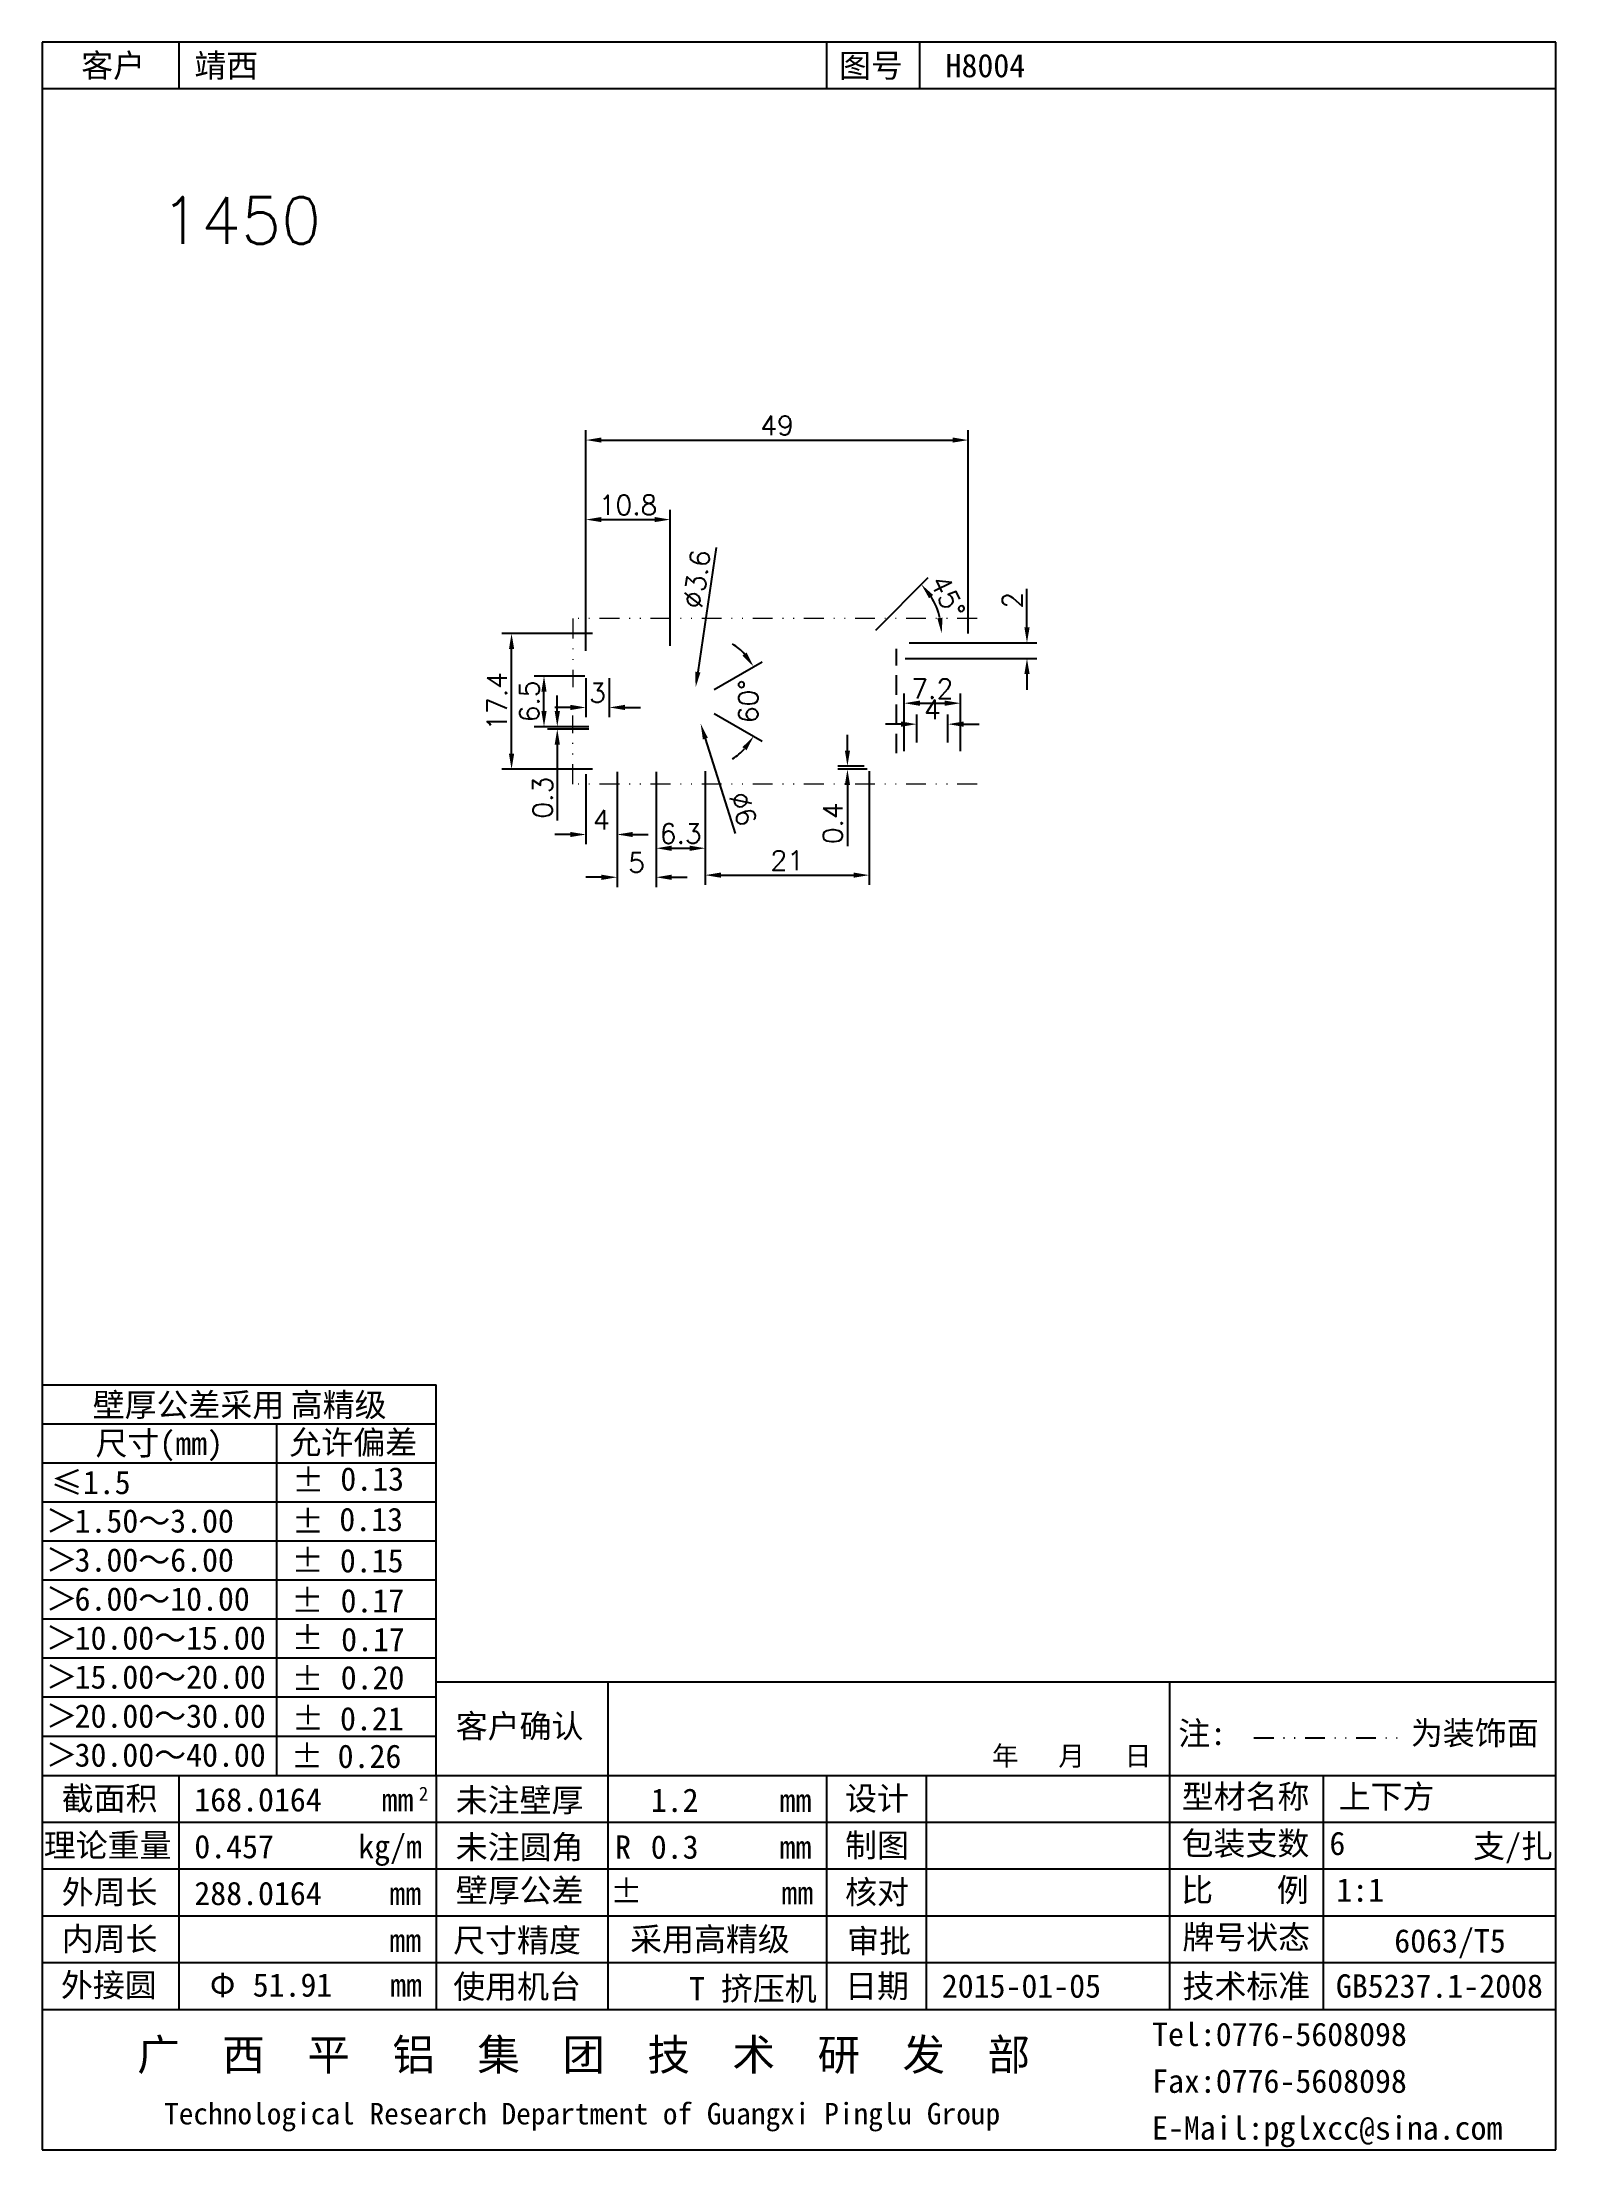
# Model space of a CAD drawing. Header units: millimetres. Extents: x -691 to 1378, y -267 to 296.
# Drawn here: x 20.2 to 214.2, y -266.6 to 3.5 of the extents above; entities that cross this region are included whole.
import ezdxf

# ---------------------------------------------------------------- set-up
doc = ezdxf.new("R2010")
doc.units = ezdxf.units.MM
doc.header["$MEASUREMENT"] = 0
doc.linetypes.add('DASHED', pattern=[0.75, 0.5, -0.25])
doc.linetypes.add('DIVIDEX2', pattern=[63.5, 25.4, -12.7, 0, -12.7, 0, -12.7])
doc.layers.add('DIM', color=1, linetype='Continuous')
doc.layers.add('图层1', color=4, linetype='DIVIDEX2', lineweight=15)
doc.styles.add('LT2.5', font='SimSun.ttf', dxfattribs={"height": 2.5})
doc.styles.add('LT3', font='SimSun.ttf', dxfattribs={"height": 3})
doc.styles.add('LT4', font='SimSun.ttf', dxfattribs={"height": 4})
doc.styles.get("Standard").update_dxf_attribs({"font": 'txt', "bigfont": 'gbcbig.shx'})
doc.dimstyles.new('ISO-25', dxfattribs={"dimtxt": 2.5, "dimasz": 2, "dimexe": 1.25, "dimexo": 0.625, "dimtad": 1, "dimdsep": 46, "dimtxsty": 'Standard', "dimcen": 0, "dimadec": 0, "dimazin": 0, "dimtfac": 1, "dimtofl": 0, "dimtmove": 0, "dimatfit": 3, "dimfxl": 1, "dimarcsym": 0})

msp = doc.modelspace()

# ---------------------------------------------------------------- texts
at = {"layer": 'DIM', "insert": (35.37, -16.331), "char_height": 6, "width": 959.26044, "attachment_point": 1}
msp.add_mtext('1450', dxfattribs=at)

# ---------------------------------------------------------------- blocks, each defined once
blk = doc.blocks.new('1')
for p, q in [((195.97, 278.63), (1.97, 278.63)), ((1.97, 278.63), (1.97, 8.51)), ((19.47, 278.63), (19.47, 272.63)), ((102.47, 278.63), (102.47, 272.63)), ((114.43, 278.63), (114.43, 272.63)), ((195.97, 8.51), (195.97, 278.63)), ((195.97, 272.63), (1.97, 272.63)), ((52.47, 68.51), (195.97, 68.51)), ((74.47, 68.51), (74.47, 26.51)), ((146.47, 68.51), (146.47, 26.51)), ((1.97, 56.51), (195.97, 56.51)), ((19.47, 56.51), (19.47, 26.51)), ((52.47, 56.51), (52.47, 26.51)), ((102.47, 56.51), (102.47, 26.51)), ((115.27, 56.51), (115.27, 26.51)), ((166.13, 56.51), (166.13, 26.51)), ((1.97, 50.51), (195.97, 50.51)), ((1.97, 44.51), (195.97, 44.51)), ((1.97, 38.51), (195.97, 38.51)), ((1.97, 32.51), (195.97, 32.51)), ((1.97, 26.51), (195.97, 26.51)), ((1.97, 8.51), (195.97, 8.51))]:
    blk.add_line(p, q)
at = {"ltscale": 0.1}
for p, q in [((1.96, 106.55), (52.47, 106.55)), ((52.47, 56.55), (52.47, 106.55)), ((1.96, 101.55), (52.47, 101.55)), ((31.98, 101.55), (31.98, 56.55)), ((1.96, 96.55), (52.47, 96.55)), ((1.96, 91.55), (52.47, 91.55)), ((1.96, 86.55), (52.47, 86.55)), ((1.97, 86.55), (52.47, 86.55)), ((1.97, 81.55), (52.47, 81.55)), ((1.97, 76.55), (52.47, 76.55)), ((1.97, 71.55), (52.47, 71.55)), ((1.97, 66.55), (52.47, 66.55)), ((1.97, 61.55), (52.47, 61.55))]:
    blk.add_line(p, q, dxfattribs=at)
at = {"linetype": 'DIVIDEX2', "ltscale": 0.1}
blk.add_line((157.27, 61.3), (175.68, 61.3), dxfattribs=at)
for s, height, style, p in [('客户', 3, 'LT3', (6.97, 274.13)), ('图号', 3, 'LT3', (104.1, 274.13)), ('客户确认', 3, 'LT3', (54.97, 61.32)), ('年   月   日', 2.5, 'LT3', (123.69, 57.75)), ('截面积', 3, 'LT3', (4.47, 52.05)), ('mm', 3, 'LT3', (45.47, 51.88)), ('2', 1.8, 'LT3', (50.23, 53.25)), ('未注壁厚', 3, 'LT3', (54.97, 51.82)), ('mm', 3, 'LT3', (96.47, 51.82)), ('设计', 3, 'LT3', (104.87, 52.05)), ('型材名称', 3, 'LT3', (148.02, 52.29)), ('理论重量', 3, 'LT3', (2.17, 46.05)), ('kg/m', 3, 'LT3', (42.47, 45.88)), ('未注圆角', 3, 'LT3', (54.97, 45.82)), ('R', 3, 'LT3', (75.4, 45.82)), ('制图', 3, 'LT3', (104.87, 46.05)), ('包装支数', 3, 'LT3', (148, 46.29)), ('mm', 3, 'LT3', (96.47, 45.82)), ('外周长', 3, 'LT3', (4.47, 40.05)), ('壁厚公差', 3, 'LT3', (54.97, 40.26)), ('核对', 3, 'LT3', (104.87, 40.05)), ('比    例', 3, 'LT3', (147.95, 40.32)), ('mm', 3, 'LT3', (46.47, 39.88)), ('内周长', 3, 'LT3', (4.47, 34.05)), ('mm', 3, 'LT3', (46.47, 33.88)), ('牌号状态', 3, 'LT3', (148.09, 34.26)), ('外接圆 ', 3, 'LT3', (4.37, 28.14)), ('Φ', 3, 'LT3', (23.45, 28.14)), ('mm', 3, 'LT3', (46.56, 28.14)), ('使用机台', 3, 'LT3', (54.65, 27.95)), ('日期', 3, 'LT3', (104.87, 28.01)), ('技术标准', 3, 'LT3', (148.12, 28.01)), ('GB5237.1-2008', 3, 'LT3', (167.78, 28.01)), ('Tel:0776-5608098', 3, 'LT3', (144.22, 21.82)), ('广  西  平  铝  集  团  技  术  研  发  部', 4, 'LT4', (14.15, 18.71)), ('Fax:0776-5608098', 3, 'LT3', (144.22, 15.82)), ('Technological Research Department of Guangxi Pinglu Group', 2.7638, 'LT2.5', (17.59, 11.77)), ('E-Mail:pglxcc@sina.com', 3, 'LT3', (144.22, 9.82))]:
    blk.add_text(s, height=height, dxfattribs=dict(style=style)).set_placement(p)
at = {"ltscale": 0.1, "style": 'LT3'}
for s, p in [('壁厚公差采用', (8.44, 102.49)), ('高精级', (33.83, 102.49)), ('尺寸(mm)', (8.8, 97.57)), ('允许偏差', (33.65, 97.67)), ('≤1.5', (3.1, 92.55)), ('±', (34.03, 92.82)), ('0.13', (40.18, 93)), ('1.50～3.00', (6.12, 87.62)), ('±', (33.98, 87.55)), ('0.13', (40.05, 87.81)), ('3.00～6.00', (6.12, 82.62)), ('±', (33.96, 82.53)), ('0.15', (40.12, 82.52)), ('6.00～10.00', (6.12, 77.62)), ('±', (33.91, 77.4)), ('0.17', (40.21, 77.39)), ('±', (33.94, 72.61)), ('10.00～15.00', (6.12, 72.62)), ('0.17', (40.28, 72.42)), ('15.00～20.00', (6.12, 67.62)), ('±', (33.92, 67.39)), ('0.20', (40.23, 67.53)), ('20.00～30.00', (6.12, 62.62)), ('±', (34, 62.3)), ('0.21', (40.14, 62.27)), ('注:', (147.57, 60.4)), ('为装饰面', (177.39, 60.44)), ('30.00～40.00', (6.12, 57.62)), ('±', (33.86, 57.47)), ('0.26', (39.84, 57.46)), ('支/扎', (185.36, 45.95)), ('±', (74.8, 40.17)), ('mm', (96.71, 39.96)), ('尺寸精度', (54.64, 33.87)), ('采用高精级', (77.32, 34.01)), ('审批', (105.14, 33.78)), ('6063/T5', (175.26, 33.8)), ('T 挤压机', (84.88, 27.67))]:
    blk.add_text(s, height=3, dxfattribs=at).set_placement(p)
for p in [(2.94, 91.22), (2.94, 86.22), (2.94, 81.22), (2.94, 76.22), (2.94, 71.22), (2.94, 66.22), (2.94, 61.22)]:
    blk.add_text('∧', height=3, rotation=270, dxfattribs=at).set_placement(p)
at = {"style": 'LT3', "flags": 12}
for tag, p in [('客户', (21.47, 274.13)), ('图号', (117.75, 274.13)), ('截面积', (21.47, 51.88)), ('未注壁厚', (79.97, 51.82)), ('设计', (117.27, 52.05)), ('型材名称', (168.13, 52.29)), ('理论重量', (21.47, 45.88)), ('未注圆角', (79.97, 45.82)), ('制图', (117.27, 46.05)), ('包装支数', (166.95, 46.29)), ('外周长', (21.47, 39.88)), ('壁厚公差', (79.97, 40.05)), ('核对', (117.27, 40.05)), ('比例', (167.83, 40.32)), ('内周长', (21.47, 33.88)), ('审批', (117.27, 33.86)), ('外接圆D', (28.95, 28.14)), ('使用机台', (74.87, 27.74)), ('日期', (117.27, 28.01))]:
    blk.add_attdef(tag, p, '', height=3, dxfattribs=at)
blk = doc.blocks.new('*D82')
at = {"layer": 'Defpoints', "color": 0, "transparency": 16777216}
for p in [(80.33, -72.27), (91.33, -72.27), (91.33, -89.67)]:
    blk.add_point(p, dxfattribs=at)
at = {"layer": 'DIM', "color": 0, "lineweight": -2, "transparency": 16777216}
for p, q in [((90.7, -72.27), (79.08, -72.27)), ((80.33, -87.67), (80.33, -74.27)), ((90.7, -89.67), (79.08, -89.67))]:
    blk.add_line(p, q, dxfattribs=at)
at = {"layer": 'DIM', "color": 0, "transparency": 16777216}
for points in [[(80, -74.27), (80.67, -74.27), (80.33, -72.27)], [(80, -87.67), (80.67, -87.67), (80.33, -89.67)]]:
    blk.add_solid(points, dxfattribs=at)
at = {"layer": 'DIM', "color": 0, "transparency": 16777216, "insert": (78.46, -80.97), "char_height": 2.5, "attachment_point": 5, "rotation": 90}
blk.add_mtext('17.4', dxfattribs=at)
blk = doc.blocks.new('*D83')
at = {"layer": 'Defpoints', "color": 0, "transparency": 16777216}
for p in [(138.86, -47.48), (138.86, -72.87), (89.86, -75.12)]:
    blk.add_point(p, dxfattribs=at)
at = {"layer": 'DIM', "color": 0, "lineweight": -2, "transparency": 16777216}
for p, q in [((89.86, -74.5), (89.86, -46.23)), ((91.86, -47.48), (136.86, -47.48)), ((138.86, -72.25), (138.86, -46.23))]:
    blk.add_line(p, q, dxfattribs=at)
at = {"layer": 'DIM', "color": 0, "transparency": 16777216}
for points in [[(91.86, -47.15), (91.86, -47.81), (89.86, -47.48)], [(136.86, -47.15), (136.86, -47.81), (138.86, -47.48)]]:
    blk.add_solid(points, dxfattribs=at)
at = {"layer": 'DIM', "color": 0, "transparency": 16777216, "insert": (114.36, -45.61), "char_height": 2.5, "attachment_point": 5}
blk.add_mtext('49', dxfattribs=at)
blk = doc.blocks.new('*D84')
at = {"layer": 'Defpoints', "color": 0, "transparency": 16777216}
for p in [(100.66, -57.67), (89.86, -74.5), (100.66, -74.5)]:
    blk.add_point(p, dxfattribs=at)
at = {"layer": 'DIM', "color": 0, "lineweight": -2, "transparency": 16777216}
for p, q in [((89.86, -73.87), (89.86, -56.42)), ((100.66, -73.87), (100.66, -56.42)), ((91.86, -57.67), (98.66, -57.67))]:
    blk.add_line(p, q, dxfattribs=at)
at = {"layer": 'DIM', "color": 0, "transparency": 16777216}
for points in [[(91.86, -57.34), (91.86, -58), (89.86, -57.67)], [(98.66, -57.34), (98.66, -58), (100.66, -57.67)]]:
    blk.add_solid(points, dxfattribs=at)
at = {"layer": 'DIM', "color": 0, "transparency": 16777216, "insert": (95.26, -55.8), "char_height": 2.5, "attachment_point": 5}
blk.add_mtext('10.8', dxfattribs=at)
blk = doc.blocks.new('*D85')
at = {"layer": 'Defpoints', "color": 0, "transparency": 16777216}
for p in [(84.49, -77.72), (90.36, -77.72), (90.36, -84.22)]:
    blk.add_point(p, dxfattribs=at)
at = {"layer": 'DIM', "color": 0, "lineweight": -2, "transparency": 16777216}
for p, q in [((89.73, -77.72), (83.24, -77.72)), ((84.49, -82.22), (84.49, -79.72)), ((89.73, -84.22), (83.24, -84.22))]:
    blk.add_line(p, q, dxfattribs=at)
at = {"layer": 'DIM', "color": 0, "transparency": 16777216}
for points in [[(84.16, -79.72), (84.82, -79.72), (84.49, -77.72)], [(84.16, -82.22), (84.82, -82.22), (84.49, -84.22)]]:
    blk.add_solid(points, dxfattribs=at)
at = {"layer": 'DIM', "color": 0, "transparency": 16777216, "insert": (82.62, -80.97), "char_height": 2.5, "attachment_point": 5, "rotation": 90}
blk.add_mtext('6.5', dxfattribs=at)
blk = doc.blocks.new('*D86')
at = {"layer": 'Defpoints', "color": 0, "transparency": 16777216}
for p in [(89.86, -89.67), (93.86, -89.37), (93.86, -98.03)]:
    blk.add_point(p, dxfattribs=at)
at = {"layer": 'DIM', "color": 0, "lineweight": -2, "transparency": 16777216}
for p, q in [((89.86, -90.3), (89.86, -99.28)), ((93.86, -90), (93.86, -99.28)), ((87.86, -98.03), (85.86, -98.03)), ((95.86, -98.03), (97.86, -98.03))]:
    blk.add_line(p, q, dxfattribs=at)
at = {"layer": 'DIM', "color": 0, "transparency": 16777216}
for points in [[(87.86, -97.7), (87.86, -98.36), (89.86, -98.03)], [(95.86, -97.7), (95.86, -98.36), (93.86, -98.03)]]:
    blk.add_solid(points, dxfattribs=at)
at = {"layer": 'DIM', "color": 0, "transparency": 16777216, "insert": (91.86, -96.16), "char_height": 2.5, "attachment_point": 5}
blk.add_mtext('4', dxfattribs=at)
blk = doc.blocks.new('*D87')
at = {"layer": 'Defpoints', "color": 0, "transparency": 16777216}
for p in [(93.86, -89.37), (98.86, -89.37), (98.86, -103.51)]:
    blk.add_point(p, dxfattribs=at)
at = {"layer": 'DIM', "color": 0, "lineweight": -2, "transparency": 16777216}
for p, q in [((93.86, -90), (93.86, -104.76)), ((98.86, -90), (98.86, -104.76)), ((91.86, -103.51), (89.86, -103.51)), ((100.86, -103.51), (102.86, -103.51))]:
    blk.add_line(p, q, dxfattribs=at)
at = {"layer": 'DIM', "color": 0, "transparency": 16777216}
for points in [[(91.86, -103.18), (91.86, -103.85), (93.86, -103.51)], [(100.86, -103.18), (100.86, -103.85), (98.86, -103.51)]]:
    blk.add_solid(points, dxfattribs=at)
at = {"layer": 'DIM', "color": 0, "transparency": 16777216, "insert": (96.36, -101.64), "char_height": 2.5, "attachment_point": 5}
blk.add_mtext('5', dxfattribs=at)
blk = doc.blocks.new('*D88')
at = {"layer": 'Defpoints', "color": 0, "transparency": 16777216}
for p in [(98.86, -89.37), (105.16, -89.27), (105.16, -99.79)]:
    blk.add_point(p, dxfattribs=at)
at = {"layer": 'DIM', "color": 0, "lineweight": -2, "transparency": 16777216}
for p, q in [((98.86, -90), (98.86, -101.04)), ((105.16, -89.9), (105.16, -101.04)), ((100.86, -99.79), (103.16, -99.79))]:
    blk.add_line(p, q, dxfattribs=at)
at = {"layer": 'DIM', "color": 0, "transparency": 16777216}
for points in [[(100.86, -99.46), (100.86, -100.13), (98.86, -99.79)], [(103.16, -99.46), (103.16, -100.13), (105.16, -99.79)]]:
    blk.add_solid(points, dxfattribs=at)
at = {"layer": 'DIM', "color": 0, "transparency": 16777216, "insert": (102.01, -97.92), "char_height": 2.5, "attachment_point": 5}
blk.add_mtext('6.3', dxfattribs=at)
blk = doc.blocks.new('*D89')
at = {"layer": 'Defpoints', "color": 0, "transparency": 16777216}
for p in [(105.16, -89.27), (126.16, -89.27), (126.16, -103.24)]:
    blk.add_point(p, dxfattribs=at)
at = {"layer": 'DIM', "color": 0, "lineweight": -2, "transparency": 16777216}
for p, q in [((105.16, -89.9), (105.16, -104.49)), ((126.16, -89.9), (126.16, -104.49)), ((107.16, -103.24), (124.16, -103.24))]:
    blk.add_line(p, q, dxfattribs=at)
at = {"layer": 'DIM', "color": 0, "transparency": 16777216}
for points in [[(107.16, -102.9), (107.16, -103.57), (105.16, -103.24)], [(124.16, -102.9), (124.16, -103.57), (126.16, -103.24)]]:
    blk.add_solid(points, dxfattribs=at)
at = {"layer": 'DIM', "color": 0, "transparency": 16777216, "insert": (115.66, -101.36), "char_height": 2.5, "attachment_point": 5}
blk.add_mtext('21', dxfattribs=at)
blk = doc.blocks.new('*D90')
at = {"layer": 'Defpoints', "color": 0, "transparency": 16777216}
for p in [(123.38, -89.67), (126.16, -89.27), (126.56, -89.67)]:
    blk.add_point(p, dxfattribs=at)
at = {"layer": 'DIM', "color": 0, "lineweight": -2, "transparency": 16777216}
for p, q in [((123.38, -87.27), (123.38, -85.27)), ((125.53, -89.27), (122.13, -89.27)), ((125.93, -89.67), (122.13, -89.67)), ((123.38, -91.67), (123.38, -99.51))]:
    blk.add_line(p, q, dxfattribs=at)
at = {"layer": 'DIM', "color": 0, "transparency": 16777216}
for points in [[(123.05, -87.27), (123.71, -87.27), (123.38, -89.27)], [(123.05, -91.67), (123.71, -91.67), (123.38, -89.67)]]:
    blk.add_solid(points, dxfattribs=at)
at = {"layer": 'DIM', "color": 0, "transparency": 16777216, "insert": (121.5, -96.59), "char_height": 2.5, "attachment_point": 5, "rotation": 90}
blk.add_mtext('0.4', dxfattribs=at)
blk = doc.blocks.new('*D91')
at = {"layer": 'Defpoints', "color": 0, "transparency": 16777216}
for p in [(135.16, -69.97), (126.16, -72.67), (126.56, -72.27), (126.56, -72.27), (138.56, -72.27)]:
    blk.add_point(p, dxfattribs=at)
at = {"layer": 'DIM', "color": 0, "lineweight": -2, "transparency": 16777216}
blk.add_line((127, -71.83), (133.73, -65.09), dxfattribs=at)
blk.add_arc((126.56, -72.27), 8.9, 12.8986, 32.1014, dxfattribs=at)
at = {"layer": 'DIM', "color": 0, "transparency": 16777216}
for points in [[(133.84, -67.75), (134.36, -67.33), (132.85, -65.98)], [(135.57, -70.25), (134.9, -70.32), (135.46, -72.27)]]:
    blk.add_solid(points, dxfattribs=at)
at = {"layer": 'DIM', "color": 0, "transparency": 16777216, "insert": (136.24, -67.55), "char_height": 2.5, "attachment_point": 5, "rotation": 296.0063}
blk.add_mtext('45°', dxfattribs=at)
blk = doc.blocks.new('*D92')
at = {"layer": 'Defpoints', "color": 0, "transparency": 16777216}
for p in [(137.86, -81.2), (130.66, -87.97), (137.86, -87.97)]:
    blk.add_point(p, dxfattribs=at)
at = {"layer": 'DIM', "color": 0, "lineweight": -2, "transparency": 16777216}
for p, q in [((130.66, -87.35), (130.66, -79.95)), ((137.86, -87.35), (137.86, -79.95)), ((132.66, -81.2), (135.86, -81.2))]:
    blk.add_line(p, q, dxfattribs=at)
at = {"layer": 'DIM', "color": 0, "transparency": 16777216}
for points in [[(132.66, -80.87), (132.66, -81.54), (130.66, -81.2)], [(135.86, -80.87), (135.86, -81.54), (137.86, -81.2)]]:
    blk.add_solid(points, dxfattribs=at)
at = {"layer": 'DIM', "color": 0, "transparency": 16777216, "insert": (134.26, -79.33), "char_height": 2.5, "attachment_point": 5}
blk.add_mtext('7.2', dxfattribs=at)
blk = doc.blocks.new('*D93')
at = {"layer": 'Defpoints', "color": 0, "transparency": 16777216}
for p in [(136.26, -83.89), (132.26, -86.87), (136.26, -86.87)]:
    blk.add_point(p, dxfattribs=at)
at = {"layer": 'DIM', "color": 0, "lineweight": -2, "transparency": 16777216}
for p, q in [((132.26, -86.25), (132.26, -82.64)), ((136.26, -86.25), (136.26, -82.64)), ((130.26, -83.89), (128.26, -83.89)), ((138.26, -83.89), (140.26, -83.89))]:
    blk.add_line(p, q, dxfattribs=at)
at = {"layer": 'DIM', "color": 0, "transparency": 16777216}
for points in [[(130.26, -83.55), (130.26, -84.22), (132.26, -83.89)], [(138.26, -83.55), (138.26, -84.22), (136.26, -83.89)]]:
    blk.add_solid(points, dxfattribs=at)
at = {"layer": 'DIM', "color": 0, "transparency": 16777216, "insert": (134.26, -82.01), "char_height": 2.5, "attachment_point": 5}
blk.add_mtext('4', dxfattribs=at)
blk = doc.blocks.new('*D117')
at = {"layer": 'Defpoints', "color": 0, "transparency": 16777216}
for p in [(89.86, -77.37), (92.86, -77.37), (89.86, -81.75)]:
    blk.add_point(p, dxfattribs=at)
at = {"layer": 'DIM', "color": 0, "lineweight": -2, "transparency": 16777216}
for p, q in [((89.86, -78), (89.86, -83)), ((92.86, -78), (92.86, -83)), ((87.86, -81.75), (85.86, -81.75)), ((94.86, -81.75), (96.86, -81.75))]:
    blk.add_line(p, q, dxfattribs=at)
at = {"layer": 'DIM', "color": 0, "transparency": 16777216}
for points in [[(87.86, -81.41), (87.86, -82.08), (89.86, -81.75)], [(94.86, -81.41), (94.86, -82.08), (92.86, -81.75)]]:
    blk.add_solid(points, dxfattribs=at)
at = {"layer": 'DIM', "color": 0, "transparency": 16777216, "insert": (91.36, -79.87), "char_height": 2.5, "attachment_point": 5}
blk.add_mtext('3', dxfattribs=at)
blk = doc.blocks.new('*D118')
at = {"layer": 'Defpoints', "color": 0, "transparency": 16777216}
for p in [(86.19, -84.52), (90.86, -84.22), (90.86, -84.52)]:
    blk.add_point(p, dxfattribs=at)
at = {"layer": 'DIM', "color": 0, "lineweight": -2, "transparency": 16777216}
for p, q in [((86.19, -82.22), (86.19, -80.22)), ((90.23, -84.22), (84.94, -84.22)), ((90.23, -84.52), (84.94, -84.52)), ((86.19, -86.52), (86.19, -96.23))]:
    blk.add_line(p, q, dxfattribs=at)
at = {"layer": 'DIM', "color": 0, "transparency": 16777216}
for points in [[(85.86, -82.22), (86.53, -82.22), (86.19, -84.22)], [(85.86, -86.52), (86.53, -86.52), (86.19, -84.52)]]:
    blk.add_solid(points, dxfattribs=at)
at = {"layer": 'DIM', "color": 0, "transparency": 16777216, "insert": (84.32, -93.31), "char_height": 2.5, "attachment_point": 5, "rotation": 90}
blk.add_mtext('0.3', dxfattribs=at)
blk = doc.blocks.new('*D163')
at = {"layer": 'Defpoints', "color": 0, "transparency": 16777216}
for p in [(130.16, -75.47), (130.66, -73.47), (146.39, -73.47)]:
    blk.add_point(p, dxfattribs=at)
at = {"layer": 'DIM', "color": 0, "lineweight": -2, "transparency": 16777216}
for p, q in [((146.39, -71.47), (146.39, -66.56)), ((130.78, -75.47), (147.64, -75.47)), ((131.28, -73.47), (147.64, -73.47)), ((146.39, -77.47), (146.39, -79.47))]:
    blk.add_line(p, q, dxfattribs=at)
at = {"layer": 'DIM', "color": 0, "transparency": 16777216}
for points in [[(146.06, -71.47), (146.73, -71.47), (146.39, -73.47)], [(146.06, -77.47), (146.73, -77.47), (146.39, -75.47)]]:
    blk.add_solid(points, dxfattribs=at)
at = {"layer": 'DIM', "color": 0, "transparency": 16777216, "insert": (144.52, -68.01), "char_height": 2.5, "attachment_point": 5, "rotation": 90}
blk.add_mtext('2', dxfattribs=at)
blk = doc.blocks.new('*D215')
at = {"layer": 'Defpoints', "color": 0, "transparency": 16777216}
for p in [(103.92, -79.19), (103.39, -82.75)]:
    blk.add_point(p, dxfattribs=at)
at = {"layer": 'DIM', "color": 0, "lineweight": -2, "transparency": 16777216}
blk.add_line((106.55, -61.23), (104.21, -77.21), dxfattribs=at)
at = {"layer": 'DIM', "color": 0, "transparency": 16777216}
blk.add_solid([(103.88, -77.16), (104.54, -77.26), (103.92, -79.19)], dxfattribs=at)
at = {"layer": 'DIM', "color": 0, "transparency": 16777216, "insert": (104.06, -65.29), "char_height": 2.5, "attachment_point": 5, "rotation": 81.6675}
blk.add_mtext('∅3.6', dxfattribs=at)
blk = doc.blocks.new('*D216')
at = {"layer": 'Defpoints', "color": 0, "transparency": 16777216}
for p in [(102.75, -78.11), (104.57, -83.83)]:
    blk.add_point(p, dxfattribs=at)
at = {"layer": 'DIM', "color": 0, "lineweight": -2, "transparency": 16777216}
blk.add_line((109.04, -97.89), (105.17, -85.74), dxfattribs=at)
at = {"layer": 'DIM', "color": 0, "transparency": 16777216}
blk.add_solid([(105.49, -85.64), (104.85, -85.84), (104.57, -83.83)], dxfattribs=at)
at = {"layer": 'DIM', "color": 0, "transparency": 16777216, "insert": (110.01, -94.74), "char_height": 2.5, "attachment_point": 5, "rotation": 287.6618}
blk.add_mtext('∅6', dxfattribs=at)
blk = doc.blocks.new('*D217')
at = {"layer": 'Defpoints', "color": 0, "transparency": 16777216}
for p in [(105.6, -79.85), (105.78, -79.75), (105.6, -82.09), (105.78, -82.2), (112.43, -82.52)]:
    blk.add_point(p, dxfattribs=at)
at = {"layer": 'DIM', "color": 0, "lineweight": -2, "transparency": 16777216}
for p, q in [((106.32, -79.43), (112.45, -75.89)), ((106.32, -82.51), (112.45, -86.05))]:
    blk.add_line(p, q, dxfattribs=at)
for start, end in [(42.8889, 55.7778), (304.2222, 317.1111)]:
    blk.add_arc((103.66, -80.97), 8.91, start, end, dxfattribs=at)
at = {"layer": 'DIM', "color": 0, "transparency": 16777216}
for points in [[(110.45, -74.71), (109.92, -75.11), (111.37, -76.52)], [(109.92, -86.84), (110.45, -87.23), (111.37, -85.43)]]:
    blk.add_solid(points, dxfattribs=at)
at = {"layer": 'DIM', "color": 0, "transparency": 16777216, "insert": (110.69, -80.97), "char_height": 2.5, "attachment_point": 5, "rotation": 90}
blk.add_mtext('60°', dxfattribs=at)

# ---------------------------------------------------------------- dimensions: what is measured, and where the dimension line sits
at = {"layer": 'DIM'}
for base, p1, p2, picture, middle in [((138.856, -47.481), (89.856, -75.122), (138.856, -72.872), '*D83', (114.356, -45.606)), ((100.656, -57.671), (89.856, -74.497), (100.656, -74.497), '*D84', (95.256, -55.796)), ((89.856, -81.747), (92.856, -77.372), (89.856, -77.372), '*D117', (91.356, -79.872)), ((137.856, -81.204), (130.656, -87.972), (137.856, -87.972), '*D92', (134.256, -79.329)), ((136.256, -83.886), (132.256, -86.872), (136.256, -86.872), '*D93', (134.256, -82.011)), ((93.856, -98.031), (89.856, -89.672), (93.856, -89.372), '*D86', (91.856, -96.156)), ((98.856, -103.512), (93.856, -89.372), (98.856, -89.372), '*D87', (96.356, -101.637)), ((105.156, -99.794), (98.856, -89.372), (105.156, -89.272), '*D88', (102.006, -97.919))]:
    dim = msp.add_linear_dim(base=base, p1=p1, p2=p2, dimstyle='ISO-25', override={"dimfxl": 1.25}, dxfattribs=at)
    dim.commit()
    dim.dimension.update_dxf_attribs({"geometry": picture, "text_midpoint": middle})
for p1, p2, picture, middle in [((103.395, -82.753), (103.916, -79.191), '*D215', (105.913, -65.561)), ((102.745, -78.113), (104.566, -83.83), '*D216', (108.22, -95.306))]:
    dim = msp.add_diameter_dim_2p(p1=p1, p2=p2, dimstyle='ISO-25', override={"dimfxl": 1.25}, dxfattribs=at)
    dim.commit()
    dim.dimension.update_dxf_attribs({"geometry": picture, "text_midpoint": middle, "dimtype": 163})
dim = msp.add_angular_dim_2l(base=(135.155, -69.968), line1=((126.556, -72.272), (138.556, -72.272)), line2=((126.156, -72.672), (126.556, -72.272)), dimstyle='ISO-25', override={"dimfxl": 1.25}, dxfattribs=at)
dim.commit()
dim.dimension.update_dxf_attribs({"geometry": '*D91', "text_midpoint": (134.557, -68.368), "dimtype": 162})
for base, p1, p2, picture, middle in [((146.394, -73.472), (130.156, -75.472), (130.656, -73.472), '*D163', (144.519, -68.014)), ((80.333, -72.272), (91.329, -89.672), (91.329, -72.272), '*D82', (78.458, -80.972)), ((84.491, -77.722), (90.356, -84.222), (90.356, -77.722), '*D85', (82.616, -80.972)), ((123.379, -89.672), (126.156, -89.272), (126.556, -89.672), '*D90', (121.504, -96.589))]:
    dim = msp.add_linear_dim(base=base, p1=p1, p2=p2, angle=90, dimstyle='ISO-25', override={"dimfxl": 1.25}, dxfattribs=at)
    dim.commit()
    dim.dimension.update_dxf_attribs({"geometry": picture, "text_midpoint": middle})
dim = msp.add_angular_dim_2l(base=(112.43, -82.519), line1=((105.6, -82.094), (105.777, -82.197)), line2=((105.6, -79.849), (105.777, -79.747)), dimstyle='ISO-25', override={"dimfxl": 1.25}, dxfattribs=at)
dim.commit()
dim.dimension.update_dxf_attribs({"geometry": '*D217', "text_midpoint": (110.69, -80.972)})
dim = msp.add_linear_dim(base=(86.192, -84.522), p1=(90.856, -84.222), p2=(90.856, -84.522), angle=90, dimstyle='ISO-25', override={"dimfxl": 1.25}, dxfattribs=at)
dim.commit()
dim.dimension.update_dxf_attribs({"geometry": '*D118', "text_midpoint": (86.192, -93.314), "dimtype": 160})
dim = msp.add_linear_dim(base=(126.156, -103.237), p1=(105.156, -89.272), p2=(126.156, -89.272), dimstyle='ISO-25', override={"dimfxl": 1.25}, dxfattribs=at)
dim.commit()
dim.dimension.update_dxf_attribs({"geometry": '*D89', "text_midpoint": (115.656, -103.237), "dimtype": 160})

# ---------------------------------------------------------------- linework, layer by layer
at = {"layer": 'DIM', "linetype": 'DASHED', "ltscale": 5}
msp.add_line((129.656, -87.622), (129.656, -74.222), dxfattribs=at)
at = {"layer": '图层1', "ltscale": 0.1}
for p, q in [((139.997, -70.367), (88.173, -70.367)), ((88.173, -70.367), (88.173, -79.15)), ((88.173, -91.577), (88.173, -82.794)), ((139.997, -91.577), (88.173, -91.577))]:
    msp.add_line(p, q, dxfattribs=at)

# ---------------------------------------------------------------- block references
ref = msp.add_blockref('1', (18.207, -275.117))
ref.add_attrib('客户', '靖西', (39.676, -0.983), dxfattribs={"height": 3, "style": 'LT3'})
ref.add_attrib('图号', 'H8004', (135.96, -0.983), dxfattribs={"height": 3, "style": 'LT3'})
ref.add_attrib('截面积', '168.0164', (39.676, -223.236), dxfattribs={"height": 3, "style": 'LT3'})
ref.add_attrib('理论重量', '0.457', (39.676, -229.236), dxfattribs={"height": 3, "style": 'LT3'})
ref.add_attrib('外周长', '288.0164', (39.676, -235.236), dxfattribs={"height": 3, "style": 'LT3'})
ref.add_attrib('未注壁厚', '1.2', (98.176, -223.293), dxfattribs={"height": 3, "style": 'LT3'})
ref.add_attrib('未注圆角', '0.3', (98.176, -229.293), dxfattribs={"height": 3, "style": 'LT3'})
ref.add_attrib('外接圆D', '51.91', (47.16, -246.973), dxfattribs={"height": 3, "style": 'LT3'})
ref.add_attrib('日期', '2015-01-05', (135.476, -247.104), dxfattribs={"height": 3, "style": 'LT3'})
ref.add_attrib('比例', '1:1', (186.034, -234.797), dxfattribs={"height": 3, "style": 'LT3'})
ref.add_attrib('型材名称', '上下方', (186.336, -222.826), dxfattribs={"height": 3, "style": 'LT3'})
ref.add_attrib('包装支数', '6', (185.152, -228.826), dxfattribs={"height": 3, "style": 'LT3'})

msp.set_redraw_order([(e.dxf.handle, doc.entitydb.next_handle()) for e in msp.query("TEXT MTEXT ATTDEF DIMENSION ARC_DIMENSION")])  # texts and dimensions are drawn at this point

doc.saveas('drawing.dxf')
